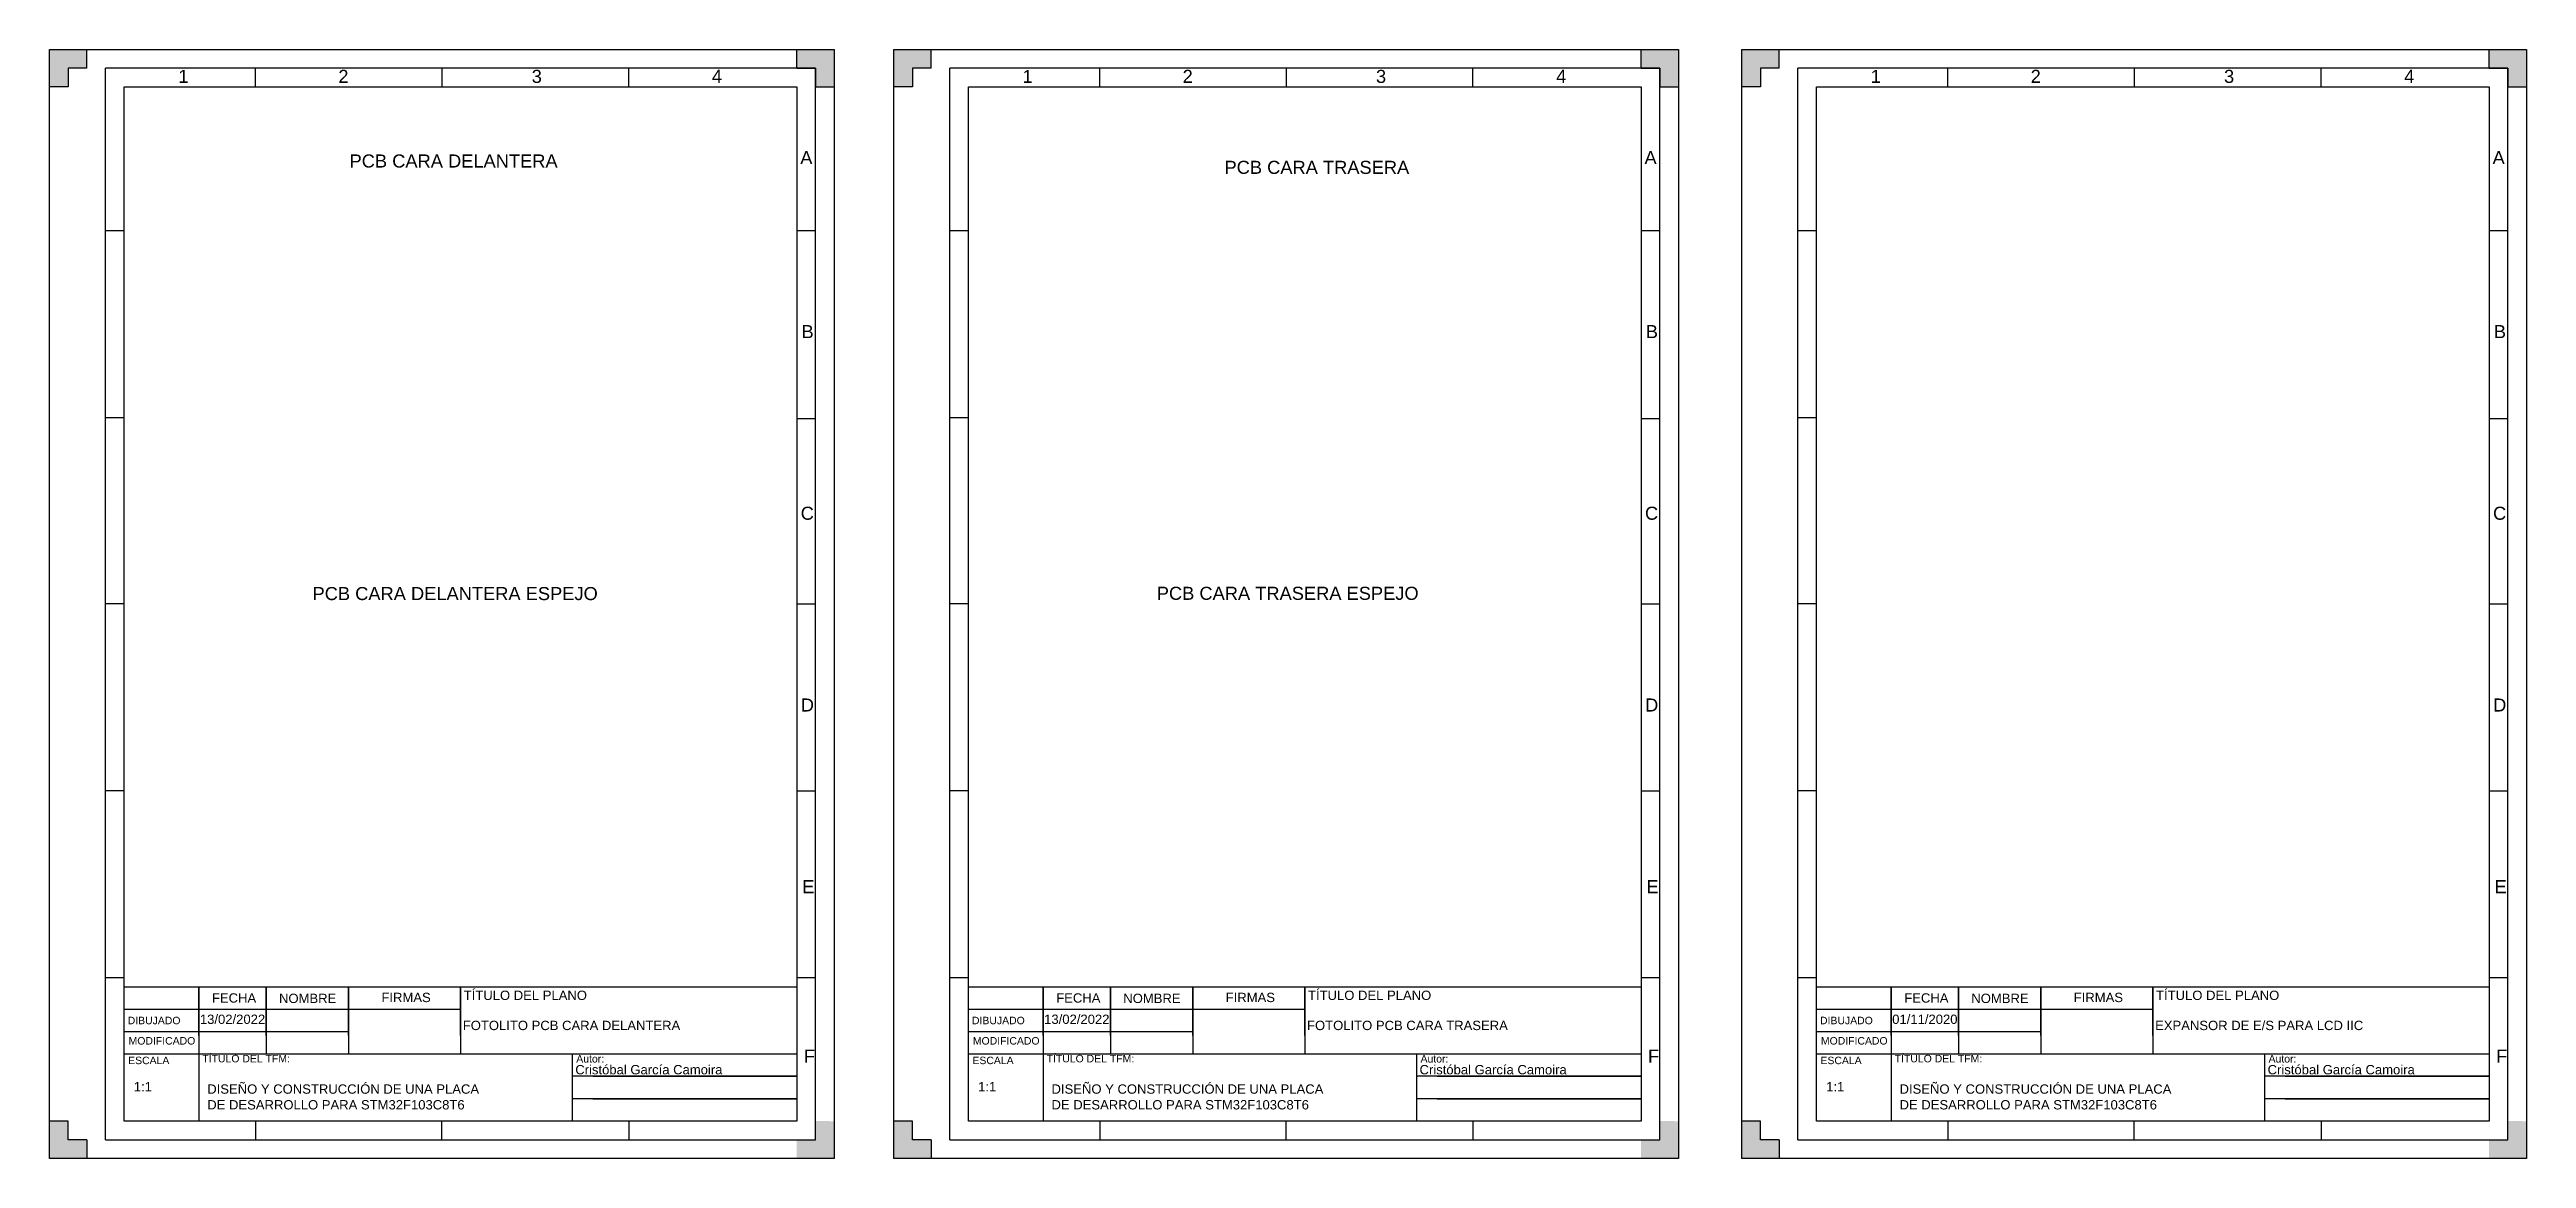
# Model space of a CAD drawing. Header units: millimetres. Extents: x 2696 to 3802, y 1319 to 1616.
# Drawn here: x 3139 to 3802, y 1319 to 1616 of the extents above; entities that cross this region are included whole.
import ezdxf
from ezdxf.enums import TextEntityAlignment as Align

# ---------------------------------------------------------------- set-up
doc = ezdxf.new("R2010")
doc.units = ezdxf.units.MM
doc.styles.get("Standard").update_dxf_attribs({"font": 'arial.ttf'})

msp = doc.modelspace()

# ---------------------------------------------------------------- texts
for s, p in [('1', (3173.72, 1606.99)), ('2', (3216.56, 1606.99)), ('3', (3268.31, 1606.99)), ('4', (3316.54, 1607.01)), ('1', (3399.69, 1606.99)), ('2', (3442.53, 1606.99)), ('3', (3494.28, 1606.99)), ('4', (3542.51, 1607.01)), ('1', (3626.68, 1606.99)), ('2', (3669.51, 1606.99)), ('3', (3721.26, 1606.99)), ('4', (3769.49, 1607.01))]:
    msp.add_text(s, height=3.5).set_placement(p)
at = {"color": 0, "char_height": 3.5, "attachment_point": 1}
for s, width, heights, insert in [('PCB CARA DELANTERA', 68.2155, [0], (3219.56, 1587.83)), ('PCB CARA TRASERA', 68.2155, [0], (3453.74, 1586.13)), ('PCB CARA DELANTERA ESPEJO', 92.1876, [10.33], (3209.65, 1471.98)), ('PCB CARA TRASERA ESPEJO', 92.1876, [10.33], (3435.61, 1472.05))]:
    msp.add_mtext_dynamic_manual_height_columns(s, width=width, gutter_width=12.5, heights=heights, dxfattribs=dict(at, insert=insert))
at = {"char_height": 3.5}
for s, insert, attachment_point in [('A', (3340.19, 1588.74), 1), ('A', (3566.15, 1588.74), 1), ('A', (3793.14, 1588.74), 1), ('B', (3340.53, 1538.64), 7), ('B', (3566.5, 1538.64), 7), ('B', (3793.48, 1538.64), 7), ('C', (3340.31, 1493.49), 1), ('C', (3566.28, 1493.49), 1), ('C', (3793.26, 1493.49), 1), ('D', (3340.34, 1438.64), 7), ('D', (3566.31, 1438.64), 7), ('D', (3793.29, 1438.64), 7), ('E', (3340.7, 1393.49), 1), ('E', (3566.67, 1393.49), 1), ('E', (3793.66, 1393.49), 1), ('F', (3341.13, 1344.59), 7), ('F', (3567.09, 1344.59), 7), ('F', (3794.08, 1344.59), 7)]:
    msp.add_mtext_dynamic_manual_height_columns(s, width=3.5, gutter_width=12.5, heights=[0], dxfattribs=dict(at, insert=insert, attachment_point=attachment_point))

# ---------------------------------------------------------------- blocks, each defined once
blk = doc.blocks.new('CAJETIN_UNIOVI')
for p, q in [((0, 0), (0, 36)), ((0, 36), (180, 36)), ((20, 22.94), (20, 36)), ((20, 36), (20, 0)), ((38, 22.94), (38, 36)), ((38, 36), (38, 18)), ((60, 22.94), (60, 36)), ((60, 36), (60, 18)), ((90, 22.94), (90, 36)), ((90, 36), (90, 18)), ((180, 36), (180, 0)), ((0, 30), (90, 30)), ((0, 24), (60, 24)), ((0, 18), (180, 18)), ((120, 0), (120, 18)), ((180, 12), (120, 12)), ((125.39, 12), (180, 12)), ((180, 0), (0, 0)), ((180, 6), (120, 6)), ((125.39, 6), (180, 6))]:
    blk.add_line(p, q)
at = {"attachment_point": 1}
for s, width, insert, char_height in [('FECHA', 11.6183, (23.47, 34.24), 2.5), ('NOMBRE', 2.5, (41.42, 34.13), 2.5), ('FIRMAS', 16.9475, (68.83, 34.38), 2.5), ('TÍTULO DEL PLANO', 43.3056, (90.86, 34.95), 2.5), ('DIBUJADO', 18.3161, (0.92, 27.95), 2), ('MODIFICADO', 18.3161, (1.16, 22.51), 2), ('ESCALA', 13.9093, (1.04, 17.26), 2), ('TÍTULO DEL TFM:', 23.4798, (20.9, 17.75), 2), ('Autor:', 2.5, (120.98, 17.7), 2)]:
    blk.add_mtext_dynamic_manual_height_columns(s, width=width, gutter_width=12.5, heights=[0], dxfattribs=dict(at, insert=insert, char_height=char_height))
for tag, p in [('FECHA', (20.24, 26.04)), ('NOMBRE', (120.71, 12.53)), ('ESCALA', (2.57, 7.99))]:
    blk.add_attdef(tag, p, '', height=2.5)
for tag, p in [('TITULO_PLANO', (90.89, 26.93)), ('TITULO_TFM', (22.48, 10.47))]:
    blk.add_attdef(tag, text='', height=2.5).set_placement(p, align=Align.TOP_LEFT)

# ---------------------------------------------------------------- hatches: boundary and pattern name
h = msp.add_hatch(color=256)
h.dxf.hatch_style = 1
h.paths.add_polyline_path([(3139.26, 1615.94), (3139.26, 1605.94), (3144.26, 1605.94), (3144.26, 1610.94), (3149.26, 1610.94), (3149.26, 1615.94)])
h.paths.add_polyline_path([(3349.26, 1615.94), (3339.26, 1615.94), (3339.26, 1610.94), (3344.26, 1610.94), (3344.26, 1605.94), (3349.26, 1605.94)])
h = msp.add_hatch(color=256)
h.dxf.hatch_style = 1
h.paths.add_polyline_path([(3365.23, 1615.94), (3365.23, 1605.94), (3370.23, 1605.94), (3370.23, 1610.94), (3375.23, 1610.94), (3375.23, 1615.94)])
h.paths.add_polyline_path([(3575.23, 1615.94), (3565.23, 1615.94), (3565.23, 1610.94), (3570.23, 1610.94), (3570.23, 1605.94), (3575.23, 1605.94)])
h = msp.add_hatch(color=256)
h.dxf.hatch_style = 1
h.paths.add_polyline_path([(3592.21, 1615.94), (3592.21, 1605.94), (3597.21, 1605.94), (3597.21, 1610.94), (3602.21, 1610.94), (3602.21, 1615.94)])
h.paths.add_polyline_path([(3802.21, 1615.94), (3792.21, 1615.94), (3792.21, 1610.94), (3797.21, 1610.94), (3797.21, 1605.94), (3802.21, 1605.94)])
h = msp.add_hatch(color=256)
h.dxf.hatch_style = 1
h.paths.add_polyline_path([(3149.26, 1318.94), (3139.26, 1318.94), (3139.26, 1328.93), (3144.26, 1328.94), (3144.26, 1323.94), (3149.26, 1323.94)])
h.paths.add_polyline_path([(3349.26, 1318.94), (3339.26, 1318.94), (3339.26, 1323.94), (3344.26, 1323.94), (3344.26, 1328.94), (3349.26, 1328.93)])
h = msp.add_hatch(color=256)
h.dxf.hatch_style = 1
h.paths.add_polyline_path([(3375.23, 1318.94), (3365.23, 1318.94), (3365.23, 1328.93), (3370.23, 1328.94), (3370.23, 1323.94), (3375.23, 1323.94)])
h.paths.add_polyline_path([(3575.23, 1318.94), (3565.23, 1318.94), (3565.23, 1323.94), (3570.23, 1323.94), (3570.23, 1328.94), (3575.23, 1328.93)])
h = msp.add_hatch(color=256)
h.dxf.hatch_style = 1
h.paths.add_polyline_path([(3602.21, 1318.94), (3592.21, 1318.94), (3592.21, 1328.93), (3597.21, 1328.94), (3597.21, 1323.94), (3602.21, 1323.94)])
h.paths.add_polyline_path([(3802.21, 1318.94), (3792.21, 1318.94), (3792.21, 1323.94), (3797.21, 1323.94), (3797.21, 1328.94), (3802.21, 1328.93)])

# ---------------------------------------------------------------- linework, layer by layer
for p, q in [((3139.26, 1615.94), (3349.26, 1615.94)), ((3139.26, 1318.94), (3139.26, 1615.94)), ((3149.26, 1610.94), (3149.26, 1615.94)), ((3339.26, 1610.94), (3339.26, 1615.94)), ((3349.26, 1615.94), (3349.26, 1318.94)), ((3365.23, 1615.94), (3575.23, 1615.94)), ((3365.23, 1318.94), (3365.23, 1615.94)), ((3375.23, 1610.94), (3375.23, 1615.94)), ((3565.23, 1610.94), (3565.23, 1615.94)), ((3575.23, 1615.94), (3575.23, 1318.94)), ((3592.21, 1615.94), (3802.21, 1615.94)), ((3592.21, 1318.94), (3592.21, 1615.94)), ((3602.21, 1610.94), (3602.21, 1615.94)), ((3792.21, 1610.94), (3792.21, 1615.94)), ((3802.21, 1615.94), (3802.21, 1318.94)), ((3144.26, 1605.94), (3139.26, 1605.94)), ((3149.26, 1610.94), (3144.26, 1610.94)), ((3144.26, 1610.94), (3144.26, 1605.94)), ((3344.26, 1610.94), (3154.26, 1610.94)), ((3154.26, 1323.94), (3154.26, 1610.94)), ((3159.26, 1364.94), (3159.26, 1605.94)), ((3159.26, 1605.94), (3339.26, 1605.94)), ((3194.36, 1605.94), (3194.36, 1610.94)), ((3244.26, 1610.94), (3244.26, 1605.94)), ((3294.27, 1605.94), (3294.27, 1610.94)), ((3339.26, 1610.94), (3344.26, 1610.94)), ((3339.26, 1605.94), (3339.26, 1364.94)), ((3344.26, 1323.94), (3344.26, 1610.94)), ((3344.26, 1610.94), (3344.26, 1605.94)), ((3344.26, 1605.94), (3349.26, 1605.94)), ((3370.23, 1605.94), (3365.23, 1605.94)), ((3375.23, 1610.94), (3370.23, 1610.94)), ((3370.23, 1610.94), (3370.23, 1605.94)), ((3570.23, 1610.94), (3380.23, 1610.94)), ((3380.23, 1323.94), (3380.23, 1610.94)), ((3385.23, 1364.94), (3385.23, 1605.94)), ((3385.23, 1605.94), (3565.23, 1605.94)), ((3420.33, 1605.94), (3420.33, 1610.94)), ((3470.23, 1610.94), (3470.23, 1605.94)), ((3520.24, 1605.94), (3520.24, 1610.94)), ((3565.23, 1610.94), (3570.23, 1610.94)), ((3565.23, 1605.94), (3565.23, 1364.94)), ((3570.23, 1323.94), (3570.23, 1610.94)), ((3570.23, 1610.94), (3570.23, 1605.94)), ((3570.23, 1605.94), (3575.23, 1605.94)), ((3597.21, 1605.94), (3592.21, 1605.94)), ((3602.21, 1610.94), (3597.21, 1610.94)), ((3597.21, 1610.94), (3597.21, 1605.94)), ((3797.21, 1610.94), (3607.21, 1610.94)), ((3607.21, 1323.94), (3607.21, 1610.94)), ((3612.21, 1364.94), (3612.21, 1605.94)), ((3612.21, 1605.94), (3792.21, 1605.94)), ((3647.31, 1605.94), (3647.31, 1610.94)), ((3697.21, 1610.94), (3697.21, 1605.94)), ((3747.22, 1605.94), (3747.22, 1610.94)), ((3792.21, 1610.94), (3797.21, 1610.94)), ((3792.21, 1605.94), (3792.21, 1364.94)), ((3797.21, 1323.94), (3797.21, 1610.94)), ((3797.21, 1610.94), (3797.21, 1605.94)), ((3797.21, 1605.94), (3802.21, 1605.94)), ((3154.26, 1567.44), (3159.26, 1567.44)), ((3339.26, 1567.44), (3344.26, 1567.44)), ((3380.23, 1567.44), (3385.23, 1567.44)), ((3565.23, 1567.44), (3570.23, 1567.44)), ((3607.21, 1567.44), (3612.21, 1567.44)), ((3792.21, 1567.44), (3797.21, 1567.44)), ((3154.26, 1517.42), (3159.26, 1517.42)), ((3339.26, 1517.14), (3344.26, 1517.14)), ((3380.23, 1517.42), (3385.23, 1517.42)), ((3565.23, 1517.14), (3570.23, 1517.14)), ((3607.21, 1517.42), (3612.21, 1517.42)), ((3792.21, 1517.14), (3797.21, 1517.14)), ((3159.26, 1467.44), (3154.26, 1467.44)), ((3339.26, 1467.44), (3344.26, 1467.44)), ((3385.23, 1467.44), (3380.23, 1467.44)), ((3565.23, 1467.44), (3570.23, 1467.44)), ((3612.21, 1467.44), (3607.21, 1467.44)), ((3792.21, 1467.44), (3797.21, 1467.44)), ((3159.26, 1417.44), (3154.26, 1417.44)), ((3339.26, 1417.44), (3344.26, 1417.44)), ((3385.23, 1417.44), (3380.23, 1417.44)), ((3565.23, 1417.44), (3570.23, 1417.44)), ((3612.21, 1417.44), (3607.21, 1417.44)), ((3792.21, 1417.44), (3797.21, 1417.44)), ((3154.26, 1367.44), (3159.26, 1367.44)), ((3339.26, 1367.44), (3344.26, 1367.44)), ((3380.23, 1367.44), (3385.23, 1367.44)), ((3565.23, 1367.44), (3570.23, 1367.44)), ((3607.21, 1367.44), (3612.21, 1367.44)), ((3792.21, 1367.44), (3797.21, 1367.44)), ((3144.26, 1328.94), (3139.26, 1328.93)), ((3144.26, 1323.94), (3144.26, 1328.94)), ((3194.36, 1328.94), (3194.36, 1323.94)), ((3244.26, 1323.94), (3244.26, 1328.94)), ((3294.27, 1328.94), (3294.27, 1323.94)), ((3370.23, 1328.94), (3365.23, 1328.93)), ((3370.23, 1323.94), (3370.23, 1328.94)), ((3420.33, 1328.94), (3420.33, 1323.94)), ((3470.23, 1323.94), (3470.23, 1328.94)), ((3520.24, 1328.94), (3520.24, 1323.94)), ((3597.21, 1328.94), (3592.21, 1328.93)), ((3597.21, 1323.94), (3597.21, 1328.94)), ((3647.31, 1328.94), (3647.31, 1323.94)), ((3697.21, 1323.94), (3697.21, 1328.94)), ((3747.22, 1328.94), (3747.22, 1323.94)), ((3149.26, 1323.94), (3144.26, 1323.94)), ((3149.26, 1323.94), (3149.26, 1318.94)), ((3154.26, 1323.94), (3344.26, 1323.94)), ((3375.23, 1323.94), (3370.23, 1323.94)), ((3375.23, 1323.94), (3375.23, 1318.94)), ((3380.23, 1323.94), (3570.23, 1323.94)), ((3602.21, 1323.94), (3597.21, 1323.94)), ((3602.21, 1323.94), (3602.21, 1318.94)), ((3607.21, 1323.94), (3797.21, 1323.94)), ((3349.26, 1318.94), (3139.26, 1318.94)), ((3575.23, 1318.94), (3365.23, 1318.94)), ((3802.21, 1318.94), (3592.21, 1318.94))]:
    msp.add_line(p, q)

# ---------------------------------------------------------------- block references
ref = msp.add_blockref('CAJETIN_UNIOVI', (3159.26, 1328.94))
ref.add_attrib('FECHA', '13/02/2022', (3179.5, 1354.97), dxfattribs={"height": 2.5})
ref.add_attrib('NOMBRE', 'Cristóbal García Camoira', (3279.97, 1341.47), dxfattribs={"height": 2.5})
ref.add_attrib('ESCALA', '1:1', (3161.82, 1336.93), dxfattribs={"height": 2.5})
ref.add_attrib('TITULO_PLANO_001', 'FOTOLITO PCB CARA DELANTERA', (3249.86, 1353.32), dxfattribs={"height": 2.5})
ref.add_attrib('TITULO_TFM_001', 'DISEÑO Y CONSTRUCCIÓN DE UNA PLACA', (3181.47, 1336.28), dxfattribs={"height": 2.5})
ref.add_attrib('TITULO_TFM_002', 'DE DESARROLLO PARA STM32F103C8T6', (3181.47, 1332.07), dxfattribs={"height": 2.5})
ref = msp.add_blockref('CAJETIN_UNIOVI', (3385.23, 1328.94))
ref.add_attrib('FECHA', '13/02/2022', (3405.47, 1354.97), dxfattribs={"height": 2.5})
ref.add_attrib('NOMBRE', 'Cristóbal García Camoira', (3505.94, 1341.47), dxfattribs={"height": 2.5})
ref.add_attrib('ESCALA', '1:1', (3387.79, 1336.93), dxfattribs={"height": 2.5})
ref.add_attrib('TITULO_PLANO_001', 'FOTOLITO PCB CARA TRASERA', (3475.83, 1353.32), dxfattribs={"height": 2.5})
ref.add_attrib('TITULO_TFM_001', 'DISEÑO Y CONSTRUCCIÓN DE UNA PLACA', (3407.44, 1336.28), dxfattribs={"height": 2.5})
ref.add_attrib('TITULO_TFM_002', 'DE DESARROLLO PARA STM32F103C8T6', (3407.44, 1332.07), dxfattribs={"height": 2.5})
ref = msp.add_blockref('CAJETIN_UNIOVI', (3612.21, 1328.94))
ref.add_attrib('FECHA', '01/11/2020', (3632.45, 1354.97), dxfattribs={"height": 2.5})
ref.add_attrib('NOMBRE', 'Cristóbal García Camoira', (3732.93, 1341.47), dxfattribs={"height": 2.5})
ref.add_attrib('ESCALA', '1:1', (3614.78, 1336.93), dxfattribs={"height": 2.5})
ref.add_attrib('TITULO_PLANO_001', 'EXPANSOR DE E/S PARA LCD IIC', (3702.82, 1353.32), dxfattribs={"height": 2.5})
ref.add_attrib('TITULO_TFM_001', 'DISEÑO Y CONSTRUCCIÓN DE UNA PLACA', (3634.42, 1336.28), dxfattribs={"height": 2.5})
ref.add_attrib('TITULO_TFM_002', 'DE DESARROLLO PARA STM32F103C8T6', (3634.42, 1332.07), dxfattribs={"height": 2.5})

msp.set_redraw_order([(e.dxf.handle, doc.entitydb.next_handle()) for e in msp.query("TEXT MTEXT ATTDEF DIMENSION ARC_DIMENSION")])  # texts and dimensions are drawn at this point

doc.saveas('drawing.dxf')
